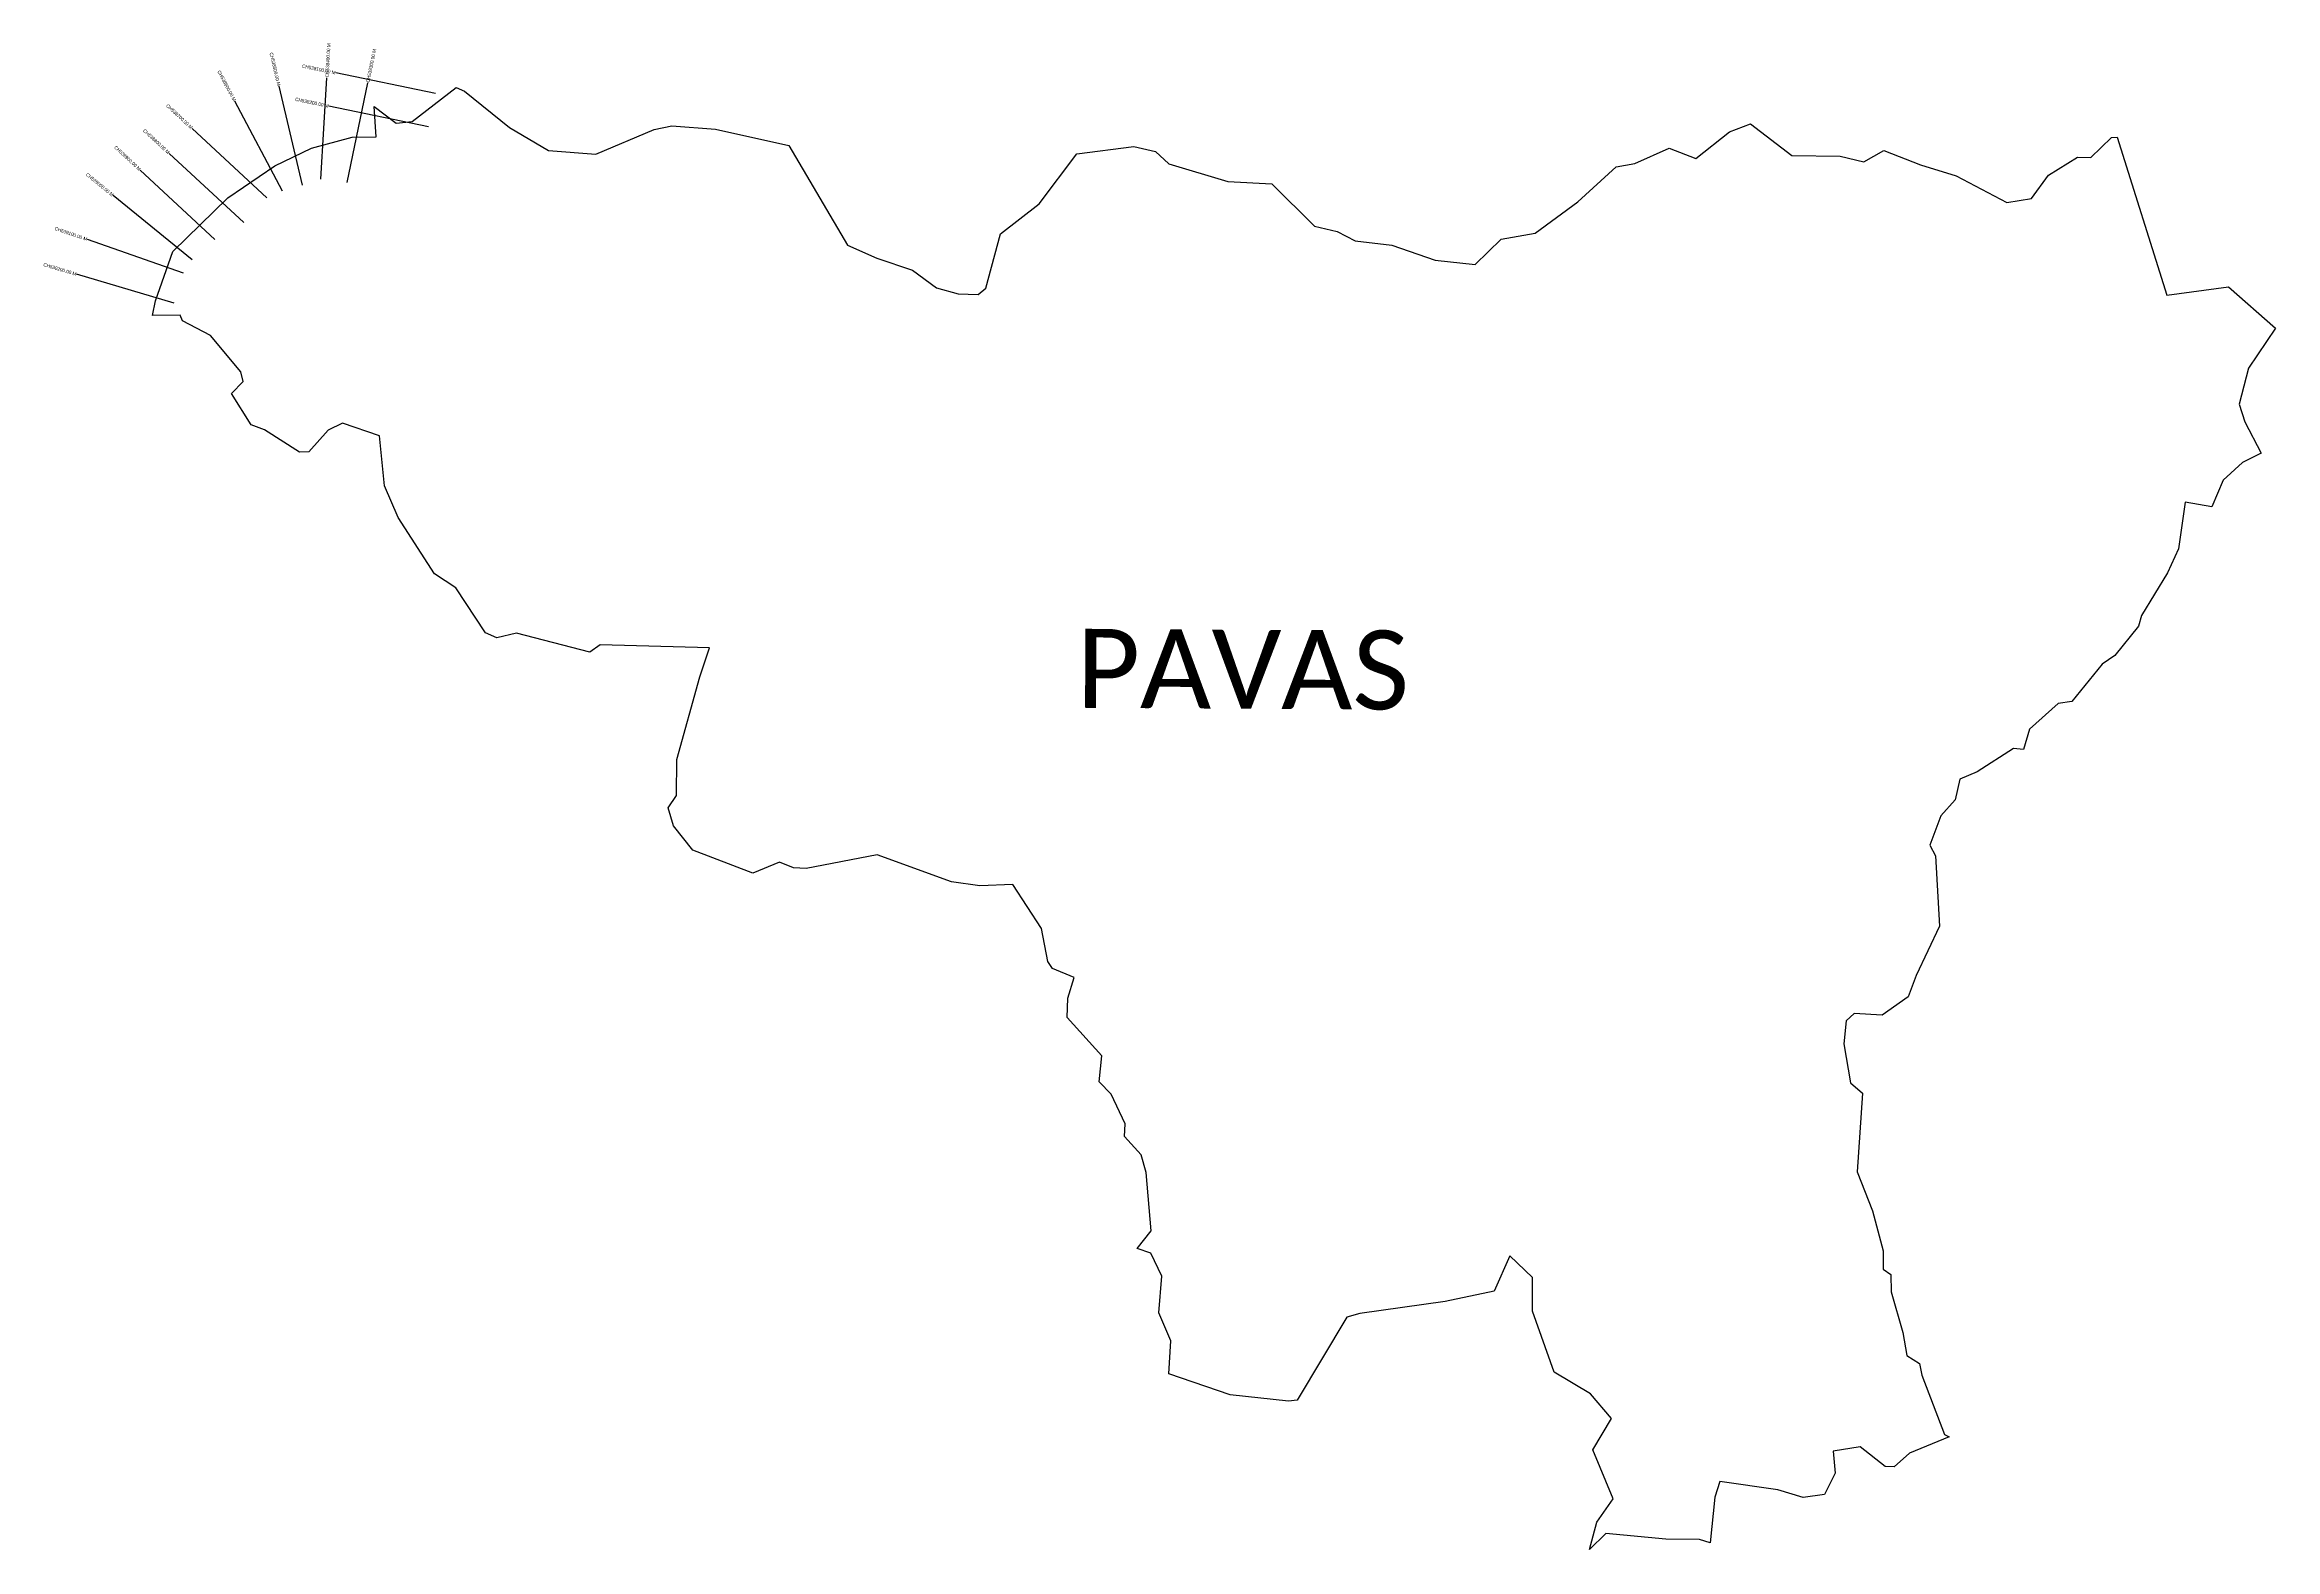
# Model space of a CAD drawing. Header units: metres. Extents: x 318011 to 324580, y 1863969 to 1868402.
import ezdxf
from ezdxf.enums import TextEntityAlignment as Align

# ---------------------------------------------------------------- set-up
doc = ezdxf.new("R2010")
doc.units = ezdxf.units.M
for name, color, linetype in [('CS', 134, 'Continuous'), ('CSMark', 6, 'Continuous'), ('village', 3, 'Continuous'), ('VILLAGE NAME', 250, 'Continuous')]:
    doc.layers.add(name, color=color, linetype=linetype)

msp = doc.modelspace()

# ---------------------------------------------------------------- linework, layer by layer
at = {"color": 6}
msp.add_lwpolyline([(322795.1, 1868096.4), (322873.6, 1868066.2)], dxfattribs=at)
at = {"layer": 'CS'}
for p, q in [((319162.2, 1868257.4), (318868.5, 1868318.5)), ((318770, 1867987.7), (318701.1, 1868279.7)), ((318824.1, 1868005), (318842, 1868304.4)), ((318901.9, 1867995.4), (318962.2, 1868289.3)), ((318711.5, 1867970.2), (318571, 1868235.3)), ((319141.8, 1868159.5), (318848.1, 1868220.6)), ((318665.2, 1867950.7), (318445.3, 1868154.8)), ((318597.2, 1867877.4), (318377.3, 1868081.5)), ((318512.4, 1867828.1), (318292.6, 1868032.3)), ((318445.8, 1867768), (318212.9, 1867957)), ((318420, 1867728.7), (318136.8, 1867827.6)), ((318392.5, 1867639.9), (318104.9, 1867725.4))]:
    msp.add_line(p, q, dxfattribs=at)
at = {"layer": 'village', "color": 6}
for points in [[(322581.9, 1864048.6, 0), (322630.4, 1864117.8, 0), (322570.4, 1864262.3, 0), (322625, 1864354.7, 0), (322563.6, 1864427.1, 0), (322456.5, 1864490.7, 0), (322392.3, 1864671.1, 0), (322392.9, 1864770.2, 0), (322325.9, 1864833.8, 0), (322279.8, 1864729.1, 0), (322135.1, 1864699.2, 0), (321883.5, 1864663.9, 0), (321846.1, 1864652.8, 0), (321699.7, 1864408.5, 0), (321674.1, 1864405.7, 0), (321501.8, 1864424.4, 0), (321321.4, 1864486.3, 0), (321327.8, 1864582.8, 0), (321292.3, 1864665.5, 0), (321301.3, 1864774, 0), (321268.9, 1864842, 0), (321228.7, 1864854.8, 0), (321269.2, 1864907.3, 0), (321254.5, 1865079.1, 0), (321240.2, 1865131.4, 0), (321190.5, 1865185.1, 0), (321193.1, 1865222.3, 0), (321151.9, 1865310, 0), (321116, 1865346.1, 0), (321123.8, 1865422.6, 0), (321022.1, 1865535.8, 0), (321023.7, 1865592.9, 0), (321042.5, 1865654, 0), (320979.2, 1865680.1, 0), (320965.6, 1865700.5, 0), (320946.3, 1865797.5, 0), (320861.7, 1865927.9, 0), (320765.4, 1865923.7, 0), (320681.9, 1865935.1, 0), (320462.6, 1866014.5, 0), (320253.4, 1865974.4, 0), (320215.8, 1865976.5, 0), (320174.6, 1865993, 0), (320096.9, 1865961.3, 0), (319919.7, 1866029.2, 0), (319862.5, 1866100.4, 0), (319847.5, 1866153.3, 0), (319871.7, 1866189.5, 0), (319872.6, 1866296, 0), (319940.1, 1866539.5, 0), (319969.2, 1866625.1, 0), (319647.3, 1866633.9, 0), (319616.6, 1866612.2, 0), (319400.5, 1866668.3, 0), (319342.7, 1866654.4, 0), (319309.6, 1866668.5, 0), (319222, 1866801.2, 0), (319159.1, 1866842.5, 0), (319051.8, 1867008.5, 0), (319011.9, 1867102.2, 0), (318997, 1867249.2, 0), (318887.7, 1867286.6, 0), (318845.4, 1867265.8, 0), (318789, 1867202.3, 0), (318761.2, 1867200.9, 0), (318658.1, 1867267.2, 0), (318619.2, 1867281.8, 0), (318561.2, 1867374.4, 0), (318595.3, 1867409.2, 0), (318588.9, 1867438.2, 0), (318499.7, 1867545.3, 0), (318416.9, 1867587.7, 0), (318409.6, 1867604.4, 0), (318328.1, 1867604.2, 0), (318337.5, 1867647.3, 0), (318388.4, 1867792.5, 0), (318549.9, 1867950.8, 0), (318688.6, 1868045, 0), (318796.6, 1868097, 0), (318916.2, 1868129.2, 0), (318987.3, 1868130.4, 0), (318980.9, 1868219.3, 0), (319045.8, 1868170.4, 0), (319093.2, 1868175.3, 0), (319223.1, 1868275, 0), (319246.9, 1868264.3, 0), (319380.2, 1868157.9, 0), (319495.1, 1868090.3, 0), (319633.9, 1868078.7, 0), (319805.4, 1868151.8, 0), (319857.5, 1868162.2, 0), (319986.1, 1868152.9, 0), (320202.3, 1868104.2, 0), (320375.5, 1867811.1, 0), (320461.8, 1867772.3, 0), (320567.1, 1867737.8, 0), (320637.2, 1867685.3, 0), (320700.8, 1867667.4, 0), (320760.1, 1867665.9, 0), (320782.5, 1867684.6, 0), (320825.8, 1867844.6, 0), (320939.8, 1867933.2, 0), (321050.9, 1868079.9, 0), (321218.2, 1868102, 0), (321282.4, 1868086.5, 0), (321321.4, 1868050.6, 0), (321494.8, 1867998.4, 0), (321625.3, 1867991.5, 0), (321750.5, 1867866.7, 0), (321817.4, 1867851.2, 0), (321870.4, 1867823.7, 0), (321978.6, 1867811.1, 0), (322105.5, 1867766.9, 0), (322224, 1867753.9, 0), (322300.5, 1867828.2, 0), (322399.9, 1867846.4, 0), (322526.1, 1867938.6, 0), (322638.6, 1868041.5, 0), (322693.7, 1868051.2, 0), (322795.1, 1868096.4, 0)], [(322873.6, 1868066.2, 0), (322973, 1868144.7, 0), (323034.3, 1868168.8, 0), (323156.5, 1868075.3, 0), (323298.5, 1868073.4, 0), (323368.4, 1868056.7, 0), (323427.4, 1868089.7, 0), (323534.6, 1868047.7, 0), (323639.7, 1868015.3, 0), (323789.4, 1867936.2, 0), (323861.6, 1867948.9, 0), (323912.3, 1868016.8, 0), (323997.3, 1868070.6, 0), (324036.7, 1868068.9, 0), (324097.3, 1868128.2, 0), (324114.5, 1868129.5, 0), (324260.4, 1867663.6, 0), (324441.8, 1867687.9, 0), (324580.1, 1867566.3, 0), (324500.9, 1867448.2, 0), (324473.7, 1867342.6, 0), (324489.7, 1867290.2, 0), (324537.8, 1867198, 0), (324483.6, 1867170.7, 0), (324426.2, 1867119, 0), (324392.5, 1867039.9, 0), (324314.3, 1867053.6, 0), (324295.3, 1866916.8, 0), (324262.4, 1866845.9, 0), (324185.8, 1866720.2, 0), (324176.8, 1866688.7, 0), (324107.4, 1866602.4, 0), (324069.8, 1866576.8, 0), (323980.9, 1866466.5, 0), (323940, 1866460.6, 0), (323856.5, 1866385.3, 0), (323838.7, 1866325, 0), (323808.6, 1866327.9, 0), (323702.3, 1866259.6, 0), (323651.1, 1866237.9, 0), (323637.6, 1866176.6, 0), (323594.8, 1866129.8, 0), (323562.3, 1866043, 0), (323579.4, 1866011.7, 0), (323590.9, 1865804.5, 0), (323522, 1865659.4, 0), (323499.1, 1865596.2, 0), (323422.4, 1865542.5, 0), (323339.3, 1865547.3, 0), (323316.2, 1865525.6, 0), (323309.4, 1865458.5, 0), (323328.6, 1865343.3, 0), (323363.8, 1865313, 0), (323348.6, 1865080.8, 0), (323393.5, 1864966.4, 0), (323425.1, 1864848, 0), (323425.2, 1864794.6, 0), (323447.5, 1864778.3, 0), (323448.9, 1864727.6, 0), (323483.4, 1864608.3, 0), (323495.1, 1864539.8, 0), (323532.2, 1864516.4, 0), (323538.5, 1864482.3, 0), (323605.3, 1864307.1, 0), (323619.7, 1864300.6, 0), (323502.5, 1864252.5, 0), (323457.1, 1864211.7, 0), (323431.1, 1864213.3, 0), (323356.9, 1864271.2, 0), (323277.6, 1864258.1, 0), (323284, 1864193.6, 0), (323252.3, 1864130.2, 0), (323189.6, 1864121.9, 0), (323115.2, 1864144.2, 0), (322944, 1864169.1, 0), (322929.3, 1864122.4, 0), (322915.9, 1863987.9, 0), (322884.2, 1863998.2, 0), (322784.7, 1863998.9, 0), (322608.4, 1864016, 0), (322560.7, 1863968.9, 0), (322581.9, 1864048.6, 0)]]:
    msp.add_polyline3d(points, dxfattribs=at)

# ---------------------------------------------------------------- texts
at = {"layer": 'CSMark'}
for s, rotation, p in [('CH538400.00 M', 86.59595, (318842, 1868305.4)), ('CH538300.00 M', 78.39641, (318962.4, 1868290.3))]:
    msp.add_text(s, height=10, rotation=rotation, dxfattribs=at).set_placement(p, align=Align.MIDDLE_LEFT)
for s, rotation, p in [('CH538600.00 M', 297.93469, (318570.5, 1868236.2)), ('CH538500.00 M', 283.26173, (318700.9, 1868280.7)), ('CH538100.00 M', 348.25682, (318867.5, 1868318.7)), ('CH538700.00 M', 317.13691, (318444.6, 1868155.5)), ('CH538200.00 M', 348.25682, (318847.1, 1868220.8)), ('CH538800.00 M', 317.13691, (318376.6, 1868082.2)), ('CH538900.00 M', 317.10151, (318291.9, 1868033)), ('CH539000.00 M', 320.9447, (318212.1, 1867957.6)), ('CH539100.00 M', 340.75737, (318135.8, 1867827.9)), ('CH539200.00 M', 343.44647, (318104, 1867725.7))]:
    msp.add_text(s, height=10, rotation=rotation, dxfattribs=at).set_placement(p, align=Align.MIDDLE_RIGHT)
at = {"layer": 'VILLAGE NAME', "insert": (321050, 1866681), "char_height": 232.82, "attachment_point": 1, "rotation": 359.67619}
msp.add_mtext_dynamic_manual_height_columns('{\\fCalibri|b0|i0|c0|p34;PAVAS}', width=3054.605, gutter_width=1164.1, heights=[0], dxfattribs=at)

doc.saveas('drawing.dxf')
